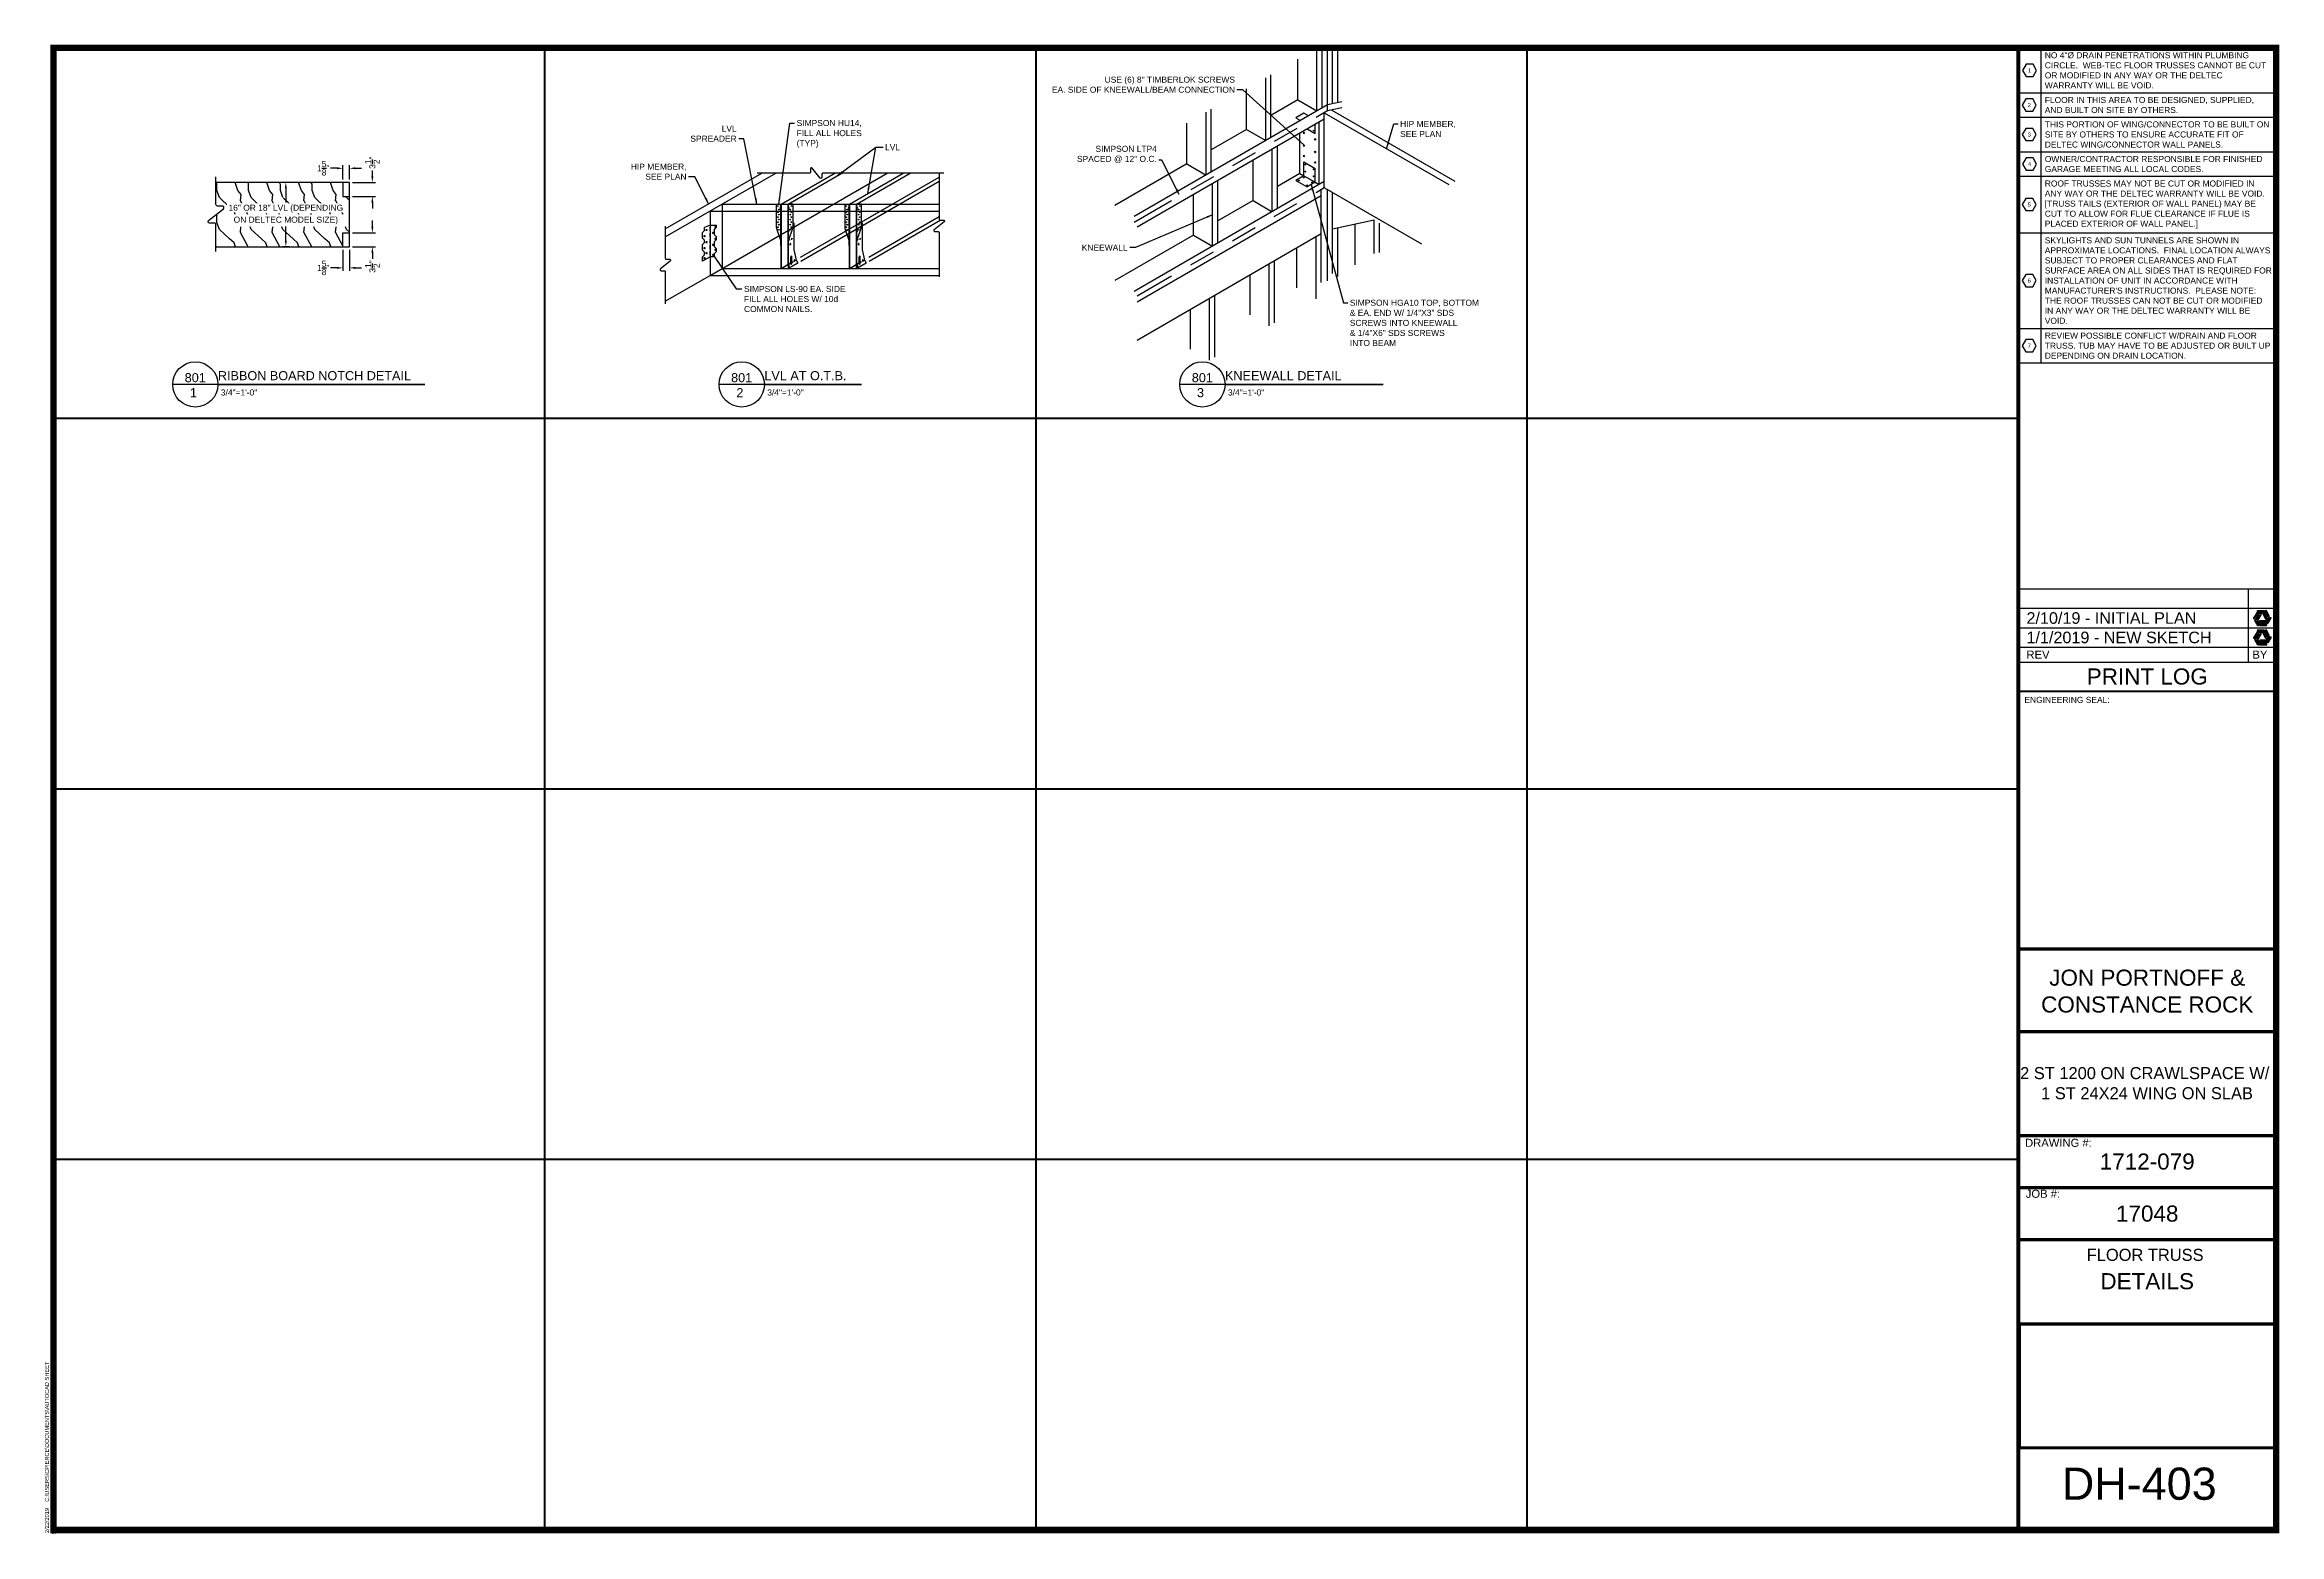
# Paper-space layout 'DH-801' of a CAD drawing. Header units: inches. Extents: x -0.2 to 34.5, y -0.1 to 23.
# The model-space entities are those that its viewports show. They can reach past a viewport. Long polylines and large blocks are cut down to what shows.
import ezdxf
from ezdxf.enums import TextEntityAlignment as Align

# ---------------------------------------------------------------- set-up
doc = ezdxf.new("R2010")
doc.units = ezdxf.units.IN
doc.header["$LTSCALE"] = 10
doc.header["$MEASUREMENT"] = 0
doc.header["$PDMODE"] = 34
doc.header["$PDSIZE"] = 18
doc.linetypes.add('HIDDEN', pattern=[0.375, 0.25, -0.125])
doc.linetypes.add('HIDDEN4', pattern=[0.09375, 0.0625, -0.03125])
doc.layers.get('0').update_dxf_attribs({"linetype": 'CONTINUOUS'})
doc.layers.get('DefPoints').update_dxf_attribs({"linetype": 'CONTINUOUS'})
for name, color, linetype in [('A-', 1, 'CONTINUOUS'), ('A-BLUE', 5, 'CONTINUOUS'), ('A-DIM', 4, 'CONTINUOUS'), ('A-TXT', 222, 'CONTINUOUS')]:
    doc.layers.add(name, color=color, linetype=linetype)
doc.layers.add('VIEWPORT', color=14, linetype='CONTINUOUS', plot=False)
doc.styles.add('style1', font='arial.ttf')
doc.dimstyles.new('3-4', dxfattribs={"dimtxt": 1.5, "dimasz": 1.5, "dimexe": 0.75, "dimexo": 0.75, "dimgap": 0.5, "dimtad": 0, "dimdec": 4, "dimrnd": 0.0625, "dimzin": 0, "dimdsep": 46, "dimlunit": 4, "dimtxsty": 'style1', "dimcen": 0.09, "dimazin": 0, "dimtfac": 1, "dimtdec": 4, "dimtofl": 0, "dimtmove": 0, "dimatfit": 0, "dimfxl": 1, "dimtolj": 1, "dimtzin": 0, "dimarcsym": 0})
doc.dimstyles.new('3-4 HORIZ', dxfattribs={"dimtxt": 1.5, "dimasz": 1.5, "dimexe": 0.75, "dimexo": 0.75, "dimgap": 0.5, "dimtad": 0, "dimtih": 1, "dimtoh": 1, "dimdec": 4, "dimrnd": 0.0625, "dimzin": 0, "dimdsep": 46, "dimlunit": 4, "dimtxsty": 'style1', "dimcen": 0.09, "dimazin": 0, "dimtfac": 1, "dimtdec": 4, "dimtofl": 0, "dimtmove": 0, "dimatfit": 0, "dimfxl": 0.75, "dimtolj": 1, "dimtzin": 0, "dimarcsym": 0})
picture_1 = doc.add_image_def('image1.jpg', size_in_pixel=(1114, 539))

psp = doc.layouts.new('DH-801')

# ---------------------------------------------------------------- texts
at = {"style": 'style1'}
for s, insert, char_height, width, attachment_point in [('ENGINEERING SEAL:', (30.581, 12.897), 0.09375, 1.29667, 1), ('{\\W0.975;2 ST 1200 ON CRAWLSPACE W/  1 ST 24X24 WING ON SLAB}', (32.486, 6.892), 0.1875, 4.00549, 5), ('{\\W0.975;FLOOR TRUSS}', (32.457, 4.224), 0.1875, 2.81828, 5)]:
    psp.add_mtext(s, dxfattribs=dict(at, insert=insert, char_height=char_height, width=width, attachment_point=attachment_point))
at = {"insert": (-0.189, -0.122), "char_height": 0.0625, "width": 4.70609, "attachment_point": 1, "rotation": 90, "style": 'style1'}
psp.add_mtext(' 2/22/2019    C:\\\\USERS\\\\CPIERCE\\\\DOCUMENTS\\\\AUTOCAD SHEET SETS\\\\PORTNOFF-ROCK_FINAL\\\\1712-079_DETAILS.DWG', dxfattribs=at)

msp = doc.modelspace()

# ---------------------------------------------------------------- texts
at = {"layer": 'A-TXT', "char_height": 1.5, "style": 'style1'}
for s, insert, width, attachment_point in [('\\A1;LVL SPREADER', (3625.68561, 1233.07788), 5.8866039, 9), ('SIMPSON HU14, \\PFILL ALL HOLES\\P(TYP)', (3640.59358, 1238.48193), 22.6674197, 1), ('LVL', (3662.57993, 1232.48988), 23.8485129, 1), ('HIP MEMBER,\\PSEE PLAN', (3613.21002, 1223.61893), 22.2304018, 9), ('SIMPSON LS-90 EA. SIDE\\PFILL ALL HOLES W/ 10d\\PCOMMON NAILS.', (3627.50372, 1197.23513), 29.2996885, 1)]:
    msp.add_mtext(s, dxfattribs=dict(at, insert=insert, width=width, attachment_point=attachment_point))
for s, insert, attachment_point in [('\\A1;USE (6) 8" TIMBERLOK SCREWS\\PEA. SIDE OF KNEEWALL/BEAM CONNECTION', (3816.91991, 1232.57069), 9), ('HIP MEMBER,\\PSEE PLAN', (3858.00151, 1225.58059), 1), ('\\A1;SIMPSON LTP4\\PSPACED @ 12" O.C.', (3797.49507, 1215.0843), 9), ('\\A1;KNEEWALL', (3790.24176, 1193.31696), 9), ('SIMPSON HGA10 TOP, BOTTOM \\P& EA. END W/ 1/4"X3" SDS \\PSCREWS INTO KNEEWALL\\P& 1/4"X6" SDS SCREWS \\PINTO BEAM', (3845.48695, 1181.11069), 1)]:
    msp.add_mtext(s, dxfattribs=dict(at, insert=insert, attachment_point=attachment_point))

# ---------------------------------------------------------------- blocks, each defined once
blk = doc.blocks.new('2018TitleBlock')
at = {"const_width": 0.1}
blk.add_lwpolyline([(-0.055, -0.05), (34.492, -0.05), (34.492, 22.982), (-0.055, 22.982)], close=True, dxfattribs=at)
at = {"const_width": 0.0501}
for points in [[(34.492, 8.979), (30.487, 8.979)], [(30.487, 7.695), (34.492, 7.695)], [(34.492, 6.078), (30.487, 6.078)], [(30.487, 5.27), (34.492, 5.27)], [(30.487, 4.461), (34.492, 4.461)], [(30.487, 3.15), (34.492, 3.15)], [(30.487, 1.227), (34.492, 1.227)]]:
    blk.add_lwpolyline(points, dxfattribs=at)
at = {"layer": 'VIEWPORT', "const_width": 0.025}
blk.add_lwpolyline([(30.737, 7.684), (34.242, 7.684)], dxfattribs=at)
at = {"style": 'style1'}
for s, insert, char_height, width, attachment_point in [('JON PORTNOFF & CONSTANCE ROCK', (32.489, 8.323), 0.25, 4.00549, 5), ('DRAWING #:', (30.59, 6.029), 0.125, 1.49018, 1), ('1712-079', (32.489, 5.674), 0.25, 4.00549, 5), ('\\pl0.125;JOB #:', (30.476, 5.237), 0.125, 3.96793, 1), ('17048', (32.489, 4.865), 0.25, 4.00549, 5), ('DETAILS', (32.489, 3.814), 0.25, 4.00549, 5)]:
    blk.add_mtext(s, dxfattribs=dict(at, insert=insert, char_height=char_height, width=width, attachment_point=attachment_point))
at = {"style": 'style1', "flags": 12}
blk.add_attdef('SHEETNO', (31.162, 0.419), '', height=0.5, dxfattribs=at)
at = {"layer": 'VIEWPORT', "color": 0, "style": 'style1', "flags": 8}
blk.add_attdef('FNAME', (-0.148, 5.972), '', height=0.15, rotation=90, dxfattribs=at)
blk = doc.blocks.new('*U914')
blk.add_line((0.469, 0), (-0.469, 0))
at = {"const_width": 0.0365}
blk.add_lwpolyline([(0.469, 0), (4.757, 0)], dxfattribs=at)
blk.add_circle((0, 0), 0.469)
at = {"style": 'style1', "flags": 4}
for tag, p in [('SHEET', (-0.002, 0.046)), ('VIEW', (-0.038, -0.265))]:
    blk.add_attdef(tag, text='', height=0.188, dxfattribs=at).set_placement(p, align=Align.CENTER)
blk.add_attdef('TITLE', text='', height=0.188, dxfattribs=at).set_placement((0.469, 0.032), align=Align.BOTTOM_LEFT)
blk.add_attdef('SCALE', text='', height=0.125, dxfattribs=at).set_placement((0.529, -0.105), align=Align.TOP_LEFT)
blk = doc.blocks.new('*U915')
blk.add_line((0.469, 0), (-0.469, 0))
at = {"const_width": 0.0365}
blk.add_lwpolyline([(0.469, 0), (2.484, 0)], dxfattribs=at)
blk.add_circle((0, 0), 0.469)
at = {"style": 'style1', "flags": 4}
for tag, p in [('SHEET', (-0.002, 0.046)), ('VIEW', (-0.038, -0.265))]:
    blk.add_attdef(tag, text='', height=0.188, dxfattribs=at).set_placement(p, align=Align.CENTER)
blk.add_attdef('TITLE', text='', height=0.188, dxfattribs=at).set_placement((0.469, 0.032), align=Align.BOTTOM_LEFT)
blk.add_attdef('SCALE', text='', height=0.125, dxfattribs=at).set_placement((0.529, -0.105), align=Align.TOP_LEFT)
blk = doc.blocks.new('*U815')
blk.add_line((0.469, 0), (-0.469, 0))
at = {"const_width": 0.0365}
blk.add_lwpolyline([(0.469, 0), (3.751, 0)], dxfattribs=at)
blk.add_circle((0, 0), 0.469)
at = {"style": 'style1', "flags": 4}
for tag, p in [('SHEET', (-0.002, 0.046)), ('VIEW', (-0.038, -0.265))]:
    blk.add_attdef(tag, text='', height=0.188, dxfattribs=at).set_placement(p, align=Align.CENTER)
blk.add_attdef('TITLE', text='', height=0.188, dxfattribs=at).set_placement((0.469, 0.032), align=Align.BOTTOM_LEFT)
blk.add_attdef('SCALE', text='', height=0.125, dxfattribs=at).set_placement((0.529, -0.105), align=Align.TOP_LEFT)
blk = doc.blocks.new('SheetKey_Hexagon_na')
at = {"color": 0, "linetype": 'ByBlock', "lineweight": -2}
blk.add_lwpolyline([(1.75, 0), (0.88, 1.52), (-0.88, 1.52), (-1.75, 0), (-0.88, -1.52), (0.88, -1.52)], close=True, dxfattribs=at)
at = {"color": 0, "linetype": 'ByBlock', "lineweight": -2, "style": 'style1'}
blk.add_attdef('KEY', text='', height=1, dxfattribs=at).set_placement((0, 0), align=Align.MIDDLE)
blk = doc.blocks.new('*T975')
at = {"color": 0, "linetype": 'ByBlock', "lineweight": -2, "transparency": 16777216}
for p, q in [((0, 0), (4, 0)), ((0, 0), (0, -4.896)), ((0.348, 0), (0.348, -4.896)), ((4, 0), (4, -4.896)), ((0, -0.698), (4, -0.698)), ((0, -1.077), (4, -1.077)), ((0, -1.615), (4, -1.615)), ((0, -1.995), (4, -1.995)), ((0, -2.873), (4, -2.873)), ((0, -4.359), (4, -4.359)), ((0, -4.896), (4, -4.896))]:
    blk.add_line(p, q, dxfattribs=at)
at = {"color": 0, "transparency": 16777216, "xscale": 0.0625, "yscale": 0.0625, "zscale": 0.0625}
for p, values in [((0.174, -0.349), {'KEY': '1'}), ((0.169, -0.888), {'KEY': '2'}), ((0.169, -1.346), {'KEY': '3'}), ((0.174, -1.805), {'KEY': '4'}), ((0.169, -2.434), {'KEY': '5'}), ((0.169, -3.616), {'KEY': '6'}), ((0.169, -4.628), {'KEY': '7'})]:
    blk.add_blockref('SheetKey_Hexagon_na', p, dxfattribs=at).add_auto_attribs(values)
at = {"color": 0, "transparency": 16777216, "char_height": 0.09375, "width": 3.52706, "attachment_point": 4, "style": 'style1'}
for s, insert in [('\\A1;{\\C256;NO 4"%%C DRAIN PENETRATIONS WITHIN PLUMBING CIRCLE.  WEB-TEC FLOOR TRUSSES CANNOT BE CUT OR MODIFIED IN ANY WAY OR THE DELTEC WARRANTY WILL BE VOID.}', (0.41, -0.349)), ('\\A1;{\\C256;FLOOR IN THIS AREA TO BE DESIGNED, SUPPLIED, AND BUILT ON SITE BY OTHERS.}', (0.41, -0.888)), ('\\A1;{\\C256;THIS PORTION OF WING/CONNECTOR TO BE BUILT ON SITE BY OTHERS TO ENSURE ACCURATE FIT OF DELTEC WING/CONNECTOR WALL PANELS.\\P}', (0.41, -1.346)), ('\\A1;{\\C256;OWNER/CONTRACTOR RESPONSIBLE FOR FINISHED GARAGE MEETING ALL LOCAL CODES.}', (0.41, -1.805)), ('\\A1;{\\C256;ROOF TRUSSES MAY NOT BE CUT OR MODIFIED IN ANY WAY OR THE DELTEC WARRANTY WILL BE VOID. [TRUSS TAILS (EXTERIOR OF WALL PANEL) MAY BE CUT TO ALLOW FOR FLUE CLEARANCE IF FLUE IS PLACED EXTERIOR OF WALL PANEL.]}', (0.41, -2.434)), ("\\A1;{\\C256;SKYLIGHTS AND SUN TUNNELS ARE SHOWN IN APPROXIMATE LOCATIONS.  FINAL LOCATION ALWAYS SUBJECT TO PROPER CLEARANCES AND FLAT SURFACE AREA ON ALL SIDES THAT IS REQUIRED FOR INSTALLATION OF UNIT IN ACCORDANCE WITH MANUFACTURER'S INSTRUCTIONS.  PLEASE NOTE:  THE ROOF TRUSSES CAN NOT BE CUT OR MODIFIED IN ANY WAY OR THE DELTEC WARRANTY WILL BE VOID. \\P}", (0.41, -3.616)), ('{\\C256;REVIEW POSSIBLE CONFLICT W/DRAIN AND FLOOR TRUSS. TUB MAY HAVE TO BE ADJUSTED OR BUILT UP DEPENDING ON DRAIN LOCATION.}', (0.41, -4.628))]:
    blk.add_mtext(s, dxfattribs=dict(at, insert=insert))
blk = doc.blocks.new('DELTEC_LOGO_2018')
for points in [[(0.04, 0.37), (0.21, 0.65), (0.46, 0.65), (0.62, 0.36, 0.722925), (0.66, 0.39), (0.49, 0.7), (0.18, 0.7), (0, 0.39, 0.98201)], [(0.67, 0.06), (0.35, 0.07), (0.22, 0.28), (0.39, 0.57, 0.722925), (0.35, 0.59), (0.17, 0.28), (0.32, 0.02), (0.67, 0.02, 0.98201)], [(0.62, 0.76), (0.78, 0.48), (0.65, 0.26), (0.32, 0.26, 0.722925), (0.33, 0.22), (0.68, 0.22), (0.83, 0.48), (0.66, 0.78, 0.98201)]]:
    blk.add_lwpolyline(points, format="xyb", close=True)
for points in [[(0.27, 0.56), (0.11, 0.28), (0.26, 0.03, -0.835371), (0.22, 0.01), (0.06, 0.28), (0.23, 0.58, -0.939451), (0.27, 0.56, 0.201759)], [(0.67, 0.47), (0.52, 0.75), (0.22, 0.75, -0.835371), (0.22, 0.79), (0.54, 0.79), (0.72, 0.49, -0.939451), (0.67, 0.47, 0.201759)], [(0.39, 0.17), (0.71, 0.17), (0.85, 0.42, -0.835371), (0.9, 0.39), (0.74, 0.12), (0.39, 0.12, -0.939451), (0.39, 0.17, 0.201759)]]:
    blk.add_lwpolyline(points, format="xyb")
blk = doc.blocks.new('*T976')
at = {"color": 0, "linetype": 'ByBlock', "lineweight": -2, "transparency": 16777216}
for p, q in [((0, 1.59), (4.005, 1.59)), ((0, 0), (0, 1.59)), ((3.574, 0.453), (3.574, 1.59)), ((4.005, 0), (4.005, 1.59)), ((0, 1.288), (4.005, 1.288)), ((0, 0.985), (4.005, 0.985)), ((0, 0.682), (4.005, 0.682)), ((0, 0.453), (4.005, 0.453)), ((0, 0), (4.005, 0))]:
    blk.add_line(p, q, dxfattribs=at)
at = {"color": 0, "transparency": 16777216, "xscale": 0.3011751587649757, "yscale": 0.3011751587649757, "zscale": 0.3011751587649757}
for p in [(3.655, 1.016, 0), (3.655, 0.714, 0)]:
    blk.add_blockref('DELTEC_LOGO_2018', p, dxfattribs=at)
at = {"color": 0, "transparency": 16777216, "style": 'style1'}
for s, insert, char_height, width, attachment_point in [('2/10/19 - INITIAL PLAN', (0.125, 1.136), 0.18, 3.32449, 4), ('1/1/2019 - NEW SKETCH', (0.125, 0.834), 0.18, 3.32449, 4), ('REV', (0.125, 0.568), 0.125, 3.32449, 4), ('PRINT LOG', (2.003, 0.227), 0.25, 3.88049, 5), ('BY', (3.637, 0.568), 0.125, 0.306, 4)]:
    blk.add_mtext(s, dxfattribs=dict(at, insert=insert, char_height=char_height, width=width, attachment_point=attachment_point))
blk = doc.blocks.new('*D911')
at = {"layer": 'A-DIM', "color": 0, "lineweight": -2, "transparency": 16777216}
for p, q in [((3541.37, 1232.05), (3539.82, 1232.05)), ((3542.87, 1229.28), (3542.87, 1232.8)), ((3544.5, 1229.28), (3544.5, 1232.8)), ((3546, 1232.05), (3547.5, 1232.05))]:
    blk.add_line(p, q, dxfattribs=at)
at = {"layer": 'A-DIM', "color": 0, "transparency": 16777216}
for points in [[(3541.37, 1232.3), (3541.37, 1231.8), (3542.87, 1232.05)], [(3546, 1232.3), (3546, 1231.8), (3544.5, 1232.05)]]:
    blk.add_solid(points, dxfattribs=at)
at = {"layer": 'DefPoints', "color": 0, "transparency": 16777216}
for p in [(3542.87, 1228.53), (3544.5, 1232.05), (3544.5, 1228.53)]:
    blk.add_point(p, dxfattribs=at)
at = {"layer": 'A-DIM', "color": 0, "transparency": 16777216, "insert": (3537.98, 1232.05), "char_height": 1.5, "attachment_point": 5, "style": 'style1'}
blk.add_mtext('\\A1;1{\\H1.000000x;\\S5/8;}"', dxfattribs=at)
blk = doc.blocks.new('*D912')
at = {"layer": 'A-DIM', "color": 0, "lineweight": -2, "transparency": 16777216}
for p, q in [((3545.25, 1228.53), (3550.95, 1228.53)), ((3550.2, 1230.03), (3550.2, 1231.53)), ((3545.25, 1225.03), (3550.95, 1225.03)), ((3550.2, 1223.53), (3550.2, 1222.03))]:
    blk.add_line(p, q, dxfattribs=at)
at = {"layer": 'A-DIM', "color": 0, "transparency": 16777216}
for points in [[(3549.95, 1230.03), (3550.45, 1230.03), (3550.2, 1228.53)], [(3549.95, 1223.53), (3550.45, 1223.53), (3550.2, 1225.03)]]:
    blk.add_solid(points, dxfattribs=at)
at = {"layer": 'DefPoints', "color": 0, "transparency": 16777216}
for p in [(3544.5, 1228.53), (3550.2, 1228.53), (3544.5, 1225.03)]:
    blk.add_point(p, dxfattribs=at)
at = {"layer": 'A-DIM', "color": 0, "transparency": 16777216, "insert": (3550.2, 1233.44), "char_height": 1.5, "attachment_point": 5, "rotation": 90, "style": 'style1'}
blk.add_mtext('\\A1;3{\\H1.000000x;\\S1/2;}"', dxfattribs=at)
blk = doc.blocks.new('*D908')
at = {"layer": 'A-DIM', "color": 0, "lineweight": -2, "transparency": 16777216}
for p, q in [((3542.87, 1211.78), (3542.87, 1206.53)), ((3544.5, 1211.78), (3544.5, 1206.53)), ((3541.37, 1207.28), (3539.82, 1207.28)), ((3546, 1207.28), (3547.5, 1207.28))]:
    blk.add_line(p, q, dxfattribs=at)
at = {"layer": 'A-DIM', "color": 0, "transparency": 16777216}
for points in [[(3541.37, 1207.53), (3541.37, 1207.03), (3542.87, 1207.28)], [(3546, 1207.53), (3546, 1207.03), (3544.5, 1207.28)]]:
    blk.add_solid(points, dxfattribs=at)
at = {"layer": 'DefPoints', "color": 0, "transparency": 16777216}
for p in [(3542.87, 1212.53), (3544.5, 1212.53), (3544.5, 1207.28)]:
    blk.add_point(p, dxfattribs=at)
at = {"layer": 'A-DIM', "color": 0, "transparency": 16777216, "insert": (3537.98, 1207.28), "char_height": 1.5, "attachment_point": 5, "style": 'style1'}
blk.add_mtext('\\A1;1{\\H1.000000x;\\S5/8;}"', dxfattribs=at)
blk = doc.blocks.new('*D909')
at = {"layer": 'A-TXT', "color": 0, "lineweight": -2, "transparency": 16777216}
for p, q in [((3529.57, 1228.53), (3527.93, 1228.53)), ((3528.68, 1227.03), (3528.68, 1223.5)), ((3528.68, 1214.03), (3528.68, 1217.56)), ((3529.57, 1212.53), (3527.93, 1212.53))]:
    blk.add_line(p, q, dxfattribs=at)
at = {"layer": 'A-TXT', "color": 0, "transparency": 16777216}
for points in [[(3528.43, 1227.03), (3528.93, 1227.03), (3528.68, 1228.53)], [(3528.43, 1214.03), (3528.93, 1214.03), (3528.68, 1212.53)]]:
    blk.add_solid(points, dxfattribs=at)
at = {"layer": 'DefPoints', "color": 0, "transparency": 16777216}
for p in [(3530.32, 1228.53), (3528.68, 1212.53), (3530.32, 1212.53)]:
    blk.add_point(p, dxfattribs=at)
at = {"layer": 'A-TXT', "color": 0, "transparency": 16777216, "insert": (3528.68, 1222.01), "char_height": 1.5, "attachment_point": 5, "style": 'style1', "bg_fill": 3, "box_fill_scale": 1.25, "bg_fill_color": 256, "bg_fill_true_color": 13158600, "bg_fill_transparency": 0}
blk.add_mtext('\\A1;16" OR 18" LVL (DEPENDING', dxfattribs=at)
at = {"layer": 'A-TXT', "color": 0, "transparency": 16777216, "insert": (3528.68, 1219.05), "char_height": 1.5, "attachment_point": 5, "style": 'style1', "bg_fill": 3, "box_fill_scale": 1.25, "bg_fill_color": 256, "bg_fill_true_color": 13158600, "bg_fill_transparency": 0}
blk.add_mtext('\\A1;ON DELTEC MODEL SIZE)', dxfattribs=at)
blk = doc.blocks.new('*U907')
blk.add_lwpolyline([(-24.5, 0), (-6.7, 0, 0.414214), (-5.7, 1), (-5.7, 4.2, -0.707458), (-3.9, 4.9), (3.9, -4.9, 0.707458), (5.7, -4.2), (5.7, -1, -0.414214), (6.7, 0), (25.1, 0)], format="xyb")
blk = doc.blocks.new('*D910')
at = {"layer": 'A-DIM', "color": 0, "lineweight": -2, "transparency": 16777216}
for p, q in [((3550.2, 1217.53), (3550.2, 1219.03)), ((3545.25, 1216.03), (3550.95, 1216.03)), ((3545.25, 1212.53), (3550.95, 1212.53)), ((3550.2, 1211.03), (3550.2, 1209.53))]:
    blk.add_line(p, q, dxfattribs=at)
at = {"layer": 'A-DIM', "color": 0, "transparency": 16777216}
for points in [[(3549.95, 1217.53), (3550.45, 1217.53), (3550.2, 1216.03)], [(3549.95, 1211.03), (3550.45, 1211.03), (3550.2, 1212.53)]]:
    blk.add_solid(points, dxfattribs=at)
at = {"layer": 'DefPoints', "color": 0, "transparency": 16777216}
for p in [(3544.5, 1216.03), (3544.5, 1212.53), (3550.2, 1212.53)]:
    blk.add_point(p, dxfattribs=at)
at = {"layer": 'A-DIM', "color": 0, "transparency": 16777216, "insert": (3550.2, 1207.62), "char_height": 1.5, "attachment_point": 5, "rotation": 90, "style": 'style1'}
blk.add_mtext('\\A1;3{\\H1.000000x;\\S1/2;}"', dxfattribs=at)
blk = doc.blocks.new('*U904')
blk.add_lwpolyline([(-52.5, 0), (-6.7, 0, 0.414214), (-5.7, 1), (-5.7, 4.2, -0.707458), (-3.9, 4.9), (3.9, -4.9, 0.707458), (5.7, -4.2), (5.7, -1, -0.414214), (6.7, 0), (50.7, 0)], format="xyb")
blk = doc.blocks.new('*U905')
blk.add_lwpolyline([(-38.7, 0), (-6.7, 0, 0.414214), (-5.7, 1), (-5.7, 4.2, -0.707458), (-3.9, 4.9), (3.9, -4.9, 0.707458), (5.7, -4.2), (5.7, -1, -0.414214), (6.7, 0), (38.7, 0)], format="xyb")
blk = doc.blocks.new('*U906')
blk.add_lwpolyline([(-127.1, 0), (-6.7, 0, 0.414214), (-5.7, 1), (-5.7, 4.2, -0.707458), (-3.9, 4.9), (3.9, -4.9, 0.707458), (5.7, -4.2), (5.7, -1, -0.414214), (6.7, 0), (58.9, 0)], format="xyb")

# ---------------------------------------------------------------- dimensions: what is measured, and where the dimension line sits
at = {"layer": 'A-DIM'}
for base, p1, p2, picture, middle in [((3544.49948, 1232.04991), (3542.87448, 1228.52938), (3544.49948, 1228.52938), '*D911', (3537.97984, 1232.04991)), ((3544.49948, 1207.27743), (3542.87448, 1212.52938), (3544.49948, 1212.52938), '*D908', (3537.97984, 1207.27743))]:
    dim = msp.add_linear_dim(base=base, p1=p1, p2=p2, angle=0, dimstyle='3-4', dxfattribs=at)
    dim.commit()
    dim.dimension.update_dxf_attribs({"geometry": picture, "text_midpoint": middle, "dimtype": 161})
dim = msp.add_aligned_dim(p1=(3544.49948, 1225.02938), p2=(3544.49948, 1228.52938), distance=-5.70409, dimstyle='3-4', dxfattribs=at)
dim.commit()
dim.dimension.update_dxf_attribs({"geometry": '*D912', "text_midpoint": (3550.20357, 1233.43781)})

# ---------------------------------------------------------------- hatches: boundary and pattern name
at = {"layer": 'A-'}
h = msp.add_hatch(dxfattribs=at)
h.set_pattern_fill('WOOD_2', color=5, scale=7.9, pattern_type=2)
h.set_pattern_definition([(108.4349, (6961.1017, 33.5399), (-7.8999874, 15.8000034), [2.997837, -21.984152]), (139.3987, (6960.1537, 36.3839), (-47.39999224, 39.50000333), [1.456689, -71.377717]), (136.8476, (6966.9477, 37.33187), (-118.499980546, 110.600022388), [3.465209, -169.795316]), (109.9831, (6964.4197, 39.7019), (-23.69999569, 63.2000052), [1.849343, -90.617787]), (90, (6963.788, 33.54), (-7.9, 7.9), [1.58, -6.32]), (118.4429, (6963.7877, 35.11987), (55.299951327, -102.70002975), [4.312563, -211.315473]), (84.2894, (6961.7337, 38.9119), (-7.90001039, -71.09999545), [1.587884, -77.806136]), (129.8056, (6961.8917, 40.4919), (31.60001922, -39.49998468), [1.23402, -60.466955])])
h.paths.add_polyline_path([(3513.53678, 1217.51153), (3543.82785, 1217.51153), (3543.82785, 1220.54724), (3513.53678, 1220.54724)], flags=16)
h.paths.add_polyline_path([(3520.35151, 1220.79724), (3537.01312, 1220.79724), (3537.01312, 1223.33295), (3520.35151, 1223.33295)], flags=16)
edge = h.paths.add_edge_path()
edge.add_line((3511.3009, 1228.52938), (3511.3009, 1223.04495))
edge.add_arc((3511.6759, 1223.04495), 0.375, 180, 270)
edge.add_line((3511.6759, 1222.66995), (3512.89255, 1222.66995))
edge.add_arc((3512.89255, 1222.29495), 0.375, -51.1111607, 90, ccw=False)
edge.add_line((3513.12798, 1222.00306), (3509.47382, 1219.05571))
edge.add_arc((3509.70925, 1218.76382), 0.375, 128.8888393, 270)
edge.add_line((3509.70925, 1218.38882), (3510.9259, 1218.38882))
edge.add_arc((3510.9259, 1218.01382), 0.375, 0, 90, ccw=False)
edge.add_line((3511.3009, 1218.01382), (3511.3009, 1212.52938))
edge.add_line((3511.3009, 1212.52938), (3542.87448, 1212.52938))
edge.add_line((3542.87448, 1212.52938), (3542.87448, 1216.02938))
edge.add_line((3542.87448, 1216.02938), (3544.49948, 1216.02938))
edge.add_line((3544.49948, 1216.02938), (3544.49948, 1225.02938))
edge.add_line((3544.49948, 1225.02938), (3542.87448, 1225.02938))
edge.add_line((3542.87448, 1225.02938), (3542.87448, 1228.52938))
edge.add_line((3542.87448, 1228.52938), (3511.3009, 1228.52938))

# ---------------------------------------------------------------- linework, layer by layer
for p, q in [((3839.90636, 1228.0482), (3839.90636, 1245.1732)), ((3841.2054, 1229.82379), (3841.2054, 1245.9232)), ((3842.50444, 1230.09937), (3842.50444, 1246.6732)), ((3832.54515, 1230.7982), (3832.54515, 1240.9232)), ((3837.30829, 1228.0482), (3837.30829, 1243.6732)), ((3838.60733, 1228.7982), (3838.60733, 1244.4232)), ((3824.56267, 1220.68951), (3824.56267, 1236.31451)), ((3825.8617, 1221.43951), (3825.8617, 1237.06451)), ((3839.90636, 1229.5482), (3791.8476, 1201.80146)), ((3811.03732, 1212.88065), (3811.03732, 1228.50565)), ((3819.79953, 1223.43951), (3819.79953, 1233.56451)), ((3832.54515, 1230.7982), (3825.8617, 1226.93951)), ((3832.54515, 1230.7982), (3837.30829, 1228.0482)), ((3843.4745, 1230.30517), (3839.90636, 1229.5482)), ((3843.4745, 1228.80517), (3839.90636, 1228.0482)), ((3841.01467, 1228.28332), (3871.61318, 1210.61726)), ((3607.93263, 1211.43376), (3631.93514, 1225.29162)), ((3607.93263, 1209.41304), (3635.43514, 1225.29162)), ((3636.71887, 1217.58903), (3650.06014, 1225.29162)), ((3638.46887, 1217.58903), (3651.81014, 1225.29162)), ((3653.71887, 1217.58903), (3667.06014, 1225.29162)), ((3655.46887, 1217.58903), (3668.81014, 1225.29162)), ((3792.58022, 1199.22444), (3839.14859, 1226.1107)), ((3804.97515, 1214.88065), (3804.97515, 1225.00565)), ((3809.73829, 1212.13065), (3809.73829, 1227.75565)), ((3819.79953, 1223.43951), (3811.03732, 1218.38065)), ((3819.79953, 1223.43951), (3824.56267, 1220.68951)), ((3832.3302, 1223.6741), (3826.70103, 1220.4241)), ((3838.39082, 1227.1732), (3837.09333, 1226.4241)), ((3837.84955, 1209.7357), (3837.84955, 1225.3607)), ((3839.90636, 1228.0482), (3838.39082, 1227.1732)), ((3839.14859, 1210.4857), (3839.14859, 1227.6107)), ((3839.14859, 1227.6107), (3870.09764, 1209.74226)), ((3839.14859, 1208.9857), (3839.14859, 1227.6107)), ((3622.09387, 1217.58903), (3676.04828, 1217.58903)), ((3635.53887, 1217.58903), (3635.53887, 1211.81552)), ((3635.53887, 1217.58903), (3636.71887, 1217.58903)), ((3636.66387, 1207.30028), (3636.66387, 1217.58903)), ((3636.71887, 1207.30028), (3636.71887, 1217.58903)), ((3638.46887, 1207.30028), (3638.46887, 1217.58903)), ((3639.64887, 1217.58903), (3638.46887, 1217.58903)), ((3638.52387, 1207.30028), (3638.52387, 1217.58903)), ((3639.64887, 1217.58903), (3639.64887, 1211.81552)), ((3652.53887, 1217.58903), (3652.53887, 1211.81552)), ((3652.53887, 1217.58903), (3653.71887, 1217.58903)), ((3653.66387, 1207.30028), (3653.66387, 1217.58903)), ((3653.71887, 1207.30028), (3653.71887, 1217.58903)), ((3655.46887, 1201.58903), (3655.46887, 1217.58903)), ((3655.46887, 1207.30028), (3655.46887, 1217.58903)), ((3656.64887, 1217.58903), (3655.46887, 1217.58903)), ((3655.52387, 1207.30028), (3655.52387, 1217.58903)), ((3656.64887, 1217.58903), (3656.64887, 1211.81552)), ((3821.93789, 1217.6741), (3816.30873, 1214.4241)), ((3826.19283, 1203.00569), (3826.19283, 1218.63069)), ((3827.49186, 1203.75569), (3827.49186, 1219.38069)), ((3833.08641, 1212.4857), (3833.08641, 1222.6107)), ((3619.06278, 1212.31664), (3617.71259, 1211.73347)), ((3617.71259, 1211.00174), (3617.71259, 1211.73347)), ((3618.96898, 1211.77334), (3618.96898, 1210.96134)), ((3619.06278, 1215.83903), (3619.06278, 1199.83903)), ((3619.06278, 1215.83903), (3676.05732, 1215.83903)), ((3619.06278, 1212.31664), (3620.70009, 1212.31664)), ((3619.06278, 1212.30464), (3619.06278, 1211.93233)), ((3619.15658, 1210.96094), (3619.15658, 1211.7785)), ((3620.20009, 1211.30464), (3620.70009, 1211.80464)), ((3620.40329, 1212.00774), (3620.28778, 1212.00774)), ((3620.40329, 1211.85154), (3620.28778, 1211.85154)), ((3620.70009, 1211.80464), (3620.70009, 1212.31664)), ((3638.46887, 1202.7456), (3638.46887, 1212.10037)), ((3638.52387, 1202.68162), (3638.52387, 1212.10037)), ((3639.89887, 1212.92598), (3639.89887, 1206.32686)), ((3655.46887, 1202.7456), (3655.46887, 1212.10037)), ((3655.52387, 1202.68162), (3655.52387, 1212.10037)), ((3656.89887, 1212.92598), (3656.89887, 1206.32686)), ((3804.97515, 1214.88065), (3787.08446, 1204.55146)), ((3804.97515, 1214.88065), (3809.73829, 1212.13065)), ((3811.54559, 1211.6741), (3805.91642, 1208.4241)), ((3821.42969, 1205.75569), (3821.42969, 1215.88069)), ((3833.08641, 1212.4857), (3827.49186, 1209.25569)), ((3833.08641, 1212.4857), (3834.08641, 1211.90835)), ((3617.21259, 1210.50174), (3617.71259, 1211.00174)), ((3617.21259, 1209.12674), (3617.21259, 1210.50174)), ((3617.71259, 1208.62674), (3617.21259, 1209.12674)), ((3617.21259, 1207.50174), (3617.71259, 1208.00174)), ((3617.21259, 1206.12674), (3617.21259, 1207.50174)), ((3617.71259, 1205.62674), (3617.21259, 1206.12674)), ((3617.79079, 1209.70484), (3617.5874, 1209.70484)), ((3617.79079, 1209.54864), (3617.5874, 1209.54864)), ((3617.79079, 1206.70484), (3617.5874, 1206.70484)), ((3617.79079, 1206.54864), (3617.5874, 1206.54864)), ((3617.71259, 1208.00174), (3617.71259, 1208.62674)), ((3618.29079, 1211.20484), (3618.0874, 1211.20484)), ((3618.29079, 1211.04864), (3618.0874, 1211.04864)), ((3618.29079, 1208.20484), (3618.0874, 1208.20484)), ((3618.29079, 1208.04864), (3618.0874, 1208.04864)), ((3618.96898, 1210.27334), (3618.96898, 1209.46134)), ((3618.96898, 1208.77334), (3618.96898, 1207.96134)), ((3618.96898, 1207.27334), (3618.96898, 1206.46134)), ((3619.06278, 1210.80464), (3619.06278, 1210.41492)), ((3619.06278, 1209.2846), (3619.06278, 1208.91299)), ((3619.06278, 1207.81364), (3619.06278, 1207.42655)), ((3619.06278, 1206.31172), (3619.06278, 1205.92462)), ((3619.15658, 1209.46094), (3619.15658, 1210.2785)), ((3619.15658, 1207.96094), (3619.15658, 1208.7785)), ((3619.15658, 1206.46094), (3619.15658, 1207.2785)), ((3619.90329, 1210.50774), (3619.75764, 1210.50774)), ((3619.90329, 1210.35154), (3619.75764, 1210.35154)), ((3619.90329, 1207.50774), (3619.75764, 1207.50774)), ((3619.90329, 1207.35154), (3619.75764, 1207.35154)), ((3620.20009, 1209.92964), (3620.20009, 1211.30464)), ((3620.70009, 1209.42964), (3620.20009, 1209.92964)), ((3620.20009, 1208.30464), (3620.70009, 1208.80464)), ((3620.20009, 1206.92964), (3620.20009, 1208.30464)), ((3620.70009, 1206.42964), (3620.20009, 1206.92964)), ((3620.40329, 1209.00774), (3620.28778, 1209.00774)), ((3620.40329, 1208.85154), (3620.28778, 1208.85154)), ((3620.40329, 1206.25774), (3620.28778, 1206.25774)), ((3620.40329, 1206.10154), (3620.28778, 1206.10154)), ((3620.70009, 1208.80464), (3620.70009, 1209.42964)), ((3620.70009, 1205.80464), (3620.70009, 1206.42964)), ((3635.59727, 1211.47881), (3636.60887, 1208.64989)), ((3636.60887, 1208.64989), (3636.66387, 1208.48703)), ((3636.68013, 1208.48703), (3636.70763, 1208.48703)), ((3636.71887, 1201.58903), (3636.71887, 1210.08263)), ((3639.59048, 1211.47881), (3638.57887, 1208.64989)), ((3638.78512, 1208.64725), (3638.75762, 1208.64725)), ((3638.85637, 1208.8101), (3638.80137, 1208.64725)), ((3638.99677, 1207.74067), (3638.91588, 1207.60057)), ((3639.12804, 1207.44412), (3638.91971, 1207.44412)), ((3638.94299, 1207.55362), (3639.10476, 1207.55362)), ((3639.02387, 1207.33995), (3639.02387, 1207.54828)), ((3639.05098, 1207.74067), (3639.13187, 1207.60057)), ((3639.37177, 1209.11567), (3639.29088, 1208.97557)), ((3639.50304, 1208.81912), (3639.29471, 1208.81912)), ((3639.31799, 1208.92862), (3639.47976, 1208.92862)), ((3639.39887, 1208.71495), (3639.39887, 1208.92328)), ((3639.42598, 1209.11567), (3639.50687, 1208.97557)), ((3639.95727, 1205.99014), (3640.50338, 1203.58924)), ((3652.59727, 1211.47881), (3653.60887, 1208.64989)), ((3653.60887, 1208.64989), (3653.66387, 1208.48703)), ((3653.68013, 1208.48703), (3653.70763, 1208.48703)), ((3653.71887, 1201.58903), (3653.71887, 1210.08263)), ((3653.71887, 1201.58903), (3653.71887, 1210.08263)), ((3656.59048, 1211.47881), (3655.57887, 1208.64989)), ((3655.78512, 1208.64725), (3655.75762, 1208.64725)), ((3655.85637, 1208.8101), (3655.80137, 1208.64725)), ((3655.99677, 1207.74067), (3655.91588, 1207.60057)), ((3656.12804, 1207.44412), (3655.91971, 1207.44412)), ((3655.94299, 1207.55362), (3656.10476, 1207.55362)), ((3656.02387, 1207.33995), (3656.02387, 1207.54828)), ((3656.05098, 1207.74067), (3656.13187, 1207.60057)), ((3656.37177, 1209.11567), (3656.29088, 1208.97557)), ((3656.50304, 1208.81912), (3656.29471, 1208.81912)), ((3656.31799, 1208.92862), (3656.47976, 1208.92862)), ((3656.39887, 1208.71495), (3656.39887, 1208.92328)), ((3656.42598, 1209.11567), (3656.50687, 1208.97557)), ((3656.95727, 1205.99014), (3657.50338, 1203.58924)), ((3839.14859, 1210.4857), (3791.8476, 1183.17646)), ((3792.58022, 1180.59944), (3838.39082, 1207.0482)), ((3806.60531, 1197.19683), (3806.60531, 1207.32183)), ((3811.36845, 1194.44683), (3811.36845, 1210.07183)), ((3812.66748, 1195.19683), (3812.66748, 1210.82183)), ((3836.84955, 1210.31305), (3837.84955, 1209.7357)), ((3837.09333, 1207.7991), (3839.14859, 1208.9857)), ((3838.39082, 1185.3778), (3838.39082, 1208.5482)), ((3839.14665, 1208.93363), (3839.14665, 1208.98439)), ((3839.19462, 1208.95913), (3863.3195, 1195.03062)), ((3839.90636, 1185.84546), (3839.90636, 1208.5482)), ((3841.2054, 1187.62105), (3841.2054, 1207.7982)), ((3617.21259, 1204.50174), (3617.71259, 1205.00174)), ((3617.21259, 1203.36143), (3617.21259, 1204.50174)), ((3619.06278, 1204.42964), (3617.21259, 1203.36143)), ((3617.79079, 1204.20484), (3617.5874, 1204.20484)), ((3617.79079, 1204.04864), (3617.5874, 1204.04864)), ((3617.71259, 1205.00174), (3617.71259, 1205.62674)), ((3618.29079, 1205.45484), (3618.0874, 1205.45484)), ((3618.29079, 1205.29864), (3618.0874, 1205.29864)), ((3618.96898, 1205.77334), (3618.96898, 1204.96134)), ((3619.06278, 1204.82528), (3619.06278, 1204.42964)), ((3620.20009, 1204.42964), (3619.06278, 1204.42964)), ((3619.15658, 1204.96094), (3619.15658, 1205.7785)), ((3619.90329, 1205.00774), (3619.75764, 1205.00774)), ((3619.90329, 1204.85154), (3619.75764, 1204.85154)), ((3620.20009, 1205.30464), (3620.70009, 1205.80464)), ((3620.20009, 1204.42964), (3620.20009, 1205.30464)), ((3638.59055, 1202.53132), (3638.46887, 1202.7456)), ((3638.74637, 1201.74925), (3640.91144, 1202.99925)), ((3638.74637, 1201.74925), (3638.77387, 1201.85037)), ((3638.74637, 1201.74925), (3638.77387, 1201.70162)), ((3638.77387, 1201.70162), (3640.93894, 1202.95162)), ((3638.77387, 1201.85037), (3638.77387, 1202.20541)), ((3639.12512, 1202.76935), (3639.12512, 1204.47185)), ((3639.18012, 1202.76935), (3639.18012, 1204.47185)), ((3639.36762, 1202.76935), (3639.36762, 1204.47185)), ((3639.42262, 1202.76935), (3639.42262, 1204.47185)), ((3639.9384, 1203.64659), (3639.93162, 1203.38746)), ((3639.93162, 1203.38746), (3640.11613, 1203.38746)), ((3640.11511, 1203.42635), (3639.93264, 1203.42635)), ((3640.10934, 1203.64659), (3640.11613, 1203.38746)), ((3640.86456, 1203.08044), (3640.7223, 1203.32684)), ((3640.81462, 1202.97943), (3640.83025, 1202.95237)), ((3640.91144, 1202.99925), (3640.83025, 1202.95237)), ((3640.86456, 1203.08044), (3640.8375, 1203.06481)), ((3640.91144, 1202.99925), (3640.93894, 1202.95162)), ((3655.59055, 1202.53132), (3655.46887, 1202.7456)), ((3655.74637, 1201.74925), (3657.91144, 1202.99925)), ((3655.74637, 1201.74925), (3655.77387, 1201.85037)), ((3655.74637, 1201.74925), (3655.77387, 1201.70162)), ((3655.77387, 1201.70162), (3657.93894, 1202.95162)), ((3655.77387, 1201.85037), (3655.77387, 1202.20541)), ((3656.12512, 1202.76935), (3656.12512, 1204.47185)), ((3656.18012, 1202.76935), (3656.18012, 1204.47185)), ((3656.36762, 1202.76935), (3656.36762, 1204.47185)), ((3656.42262, 1202.76935), (3656.42262, 1204.47185)), ((3656.9384, 1203.64659), (3656.93162, 1203.38746)), ((3656.93162, 1203.38746), (3657.11613, 1203.38746)), ((3657.11511, 1203.42635), (3656.93264, 1203.42635)), ((3657.10934, 1203.64659), (3657.11613, 1203.38746)), ((3657.86456, 1203.08044), (3657.7223, 1203.32684)), ((3657.81462, 1202.97943), (3657.83025, 1202.95237)), ((3657.91144, 1202.99925), (3657.83025, 1202.95237)), ((3657.86456, 1203.08044), (3657.8375, 1203.06481)), ((3657.91144, 1202.99925), (3657.93894, 1202.95162)), ((3801.15328, 1205.6741), (3791.8476, 1200.30146)), ((3821.42969, 1205.75569), (3812.66748, 1200.69683)), ((3821.42969, 1205.75569), (3826.19283, 1203.00569)), ((3826.70103, 1201.7991), (3832.3302, 1205.0491)), ((3851.56309, 1200.89613), (3841.2054, 1198.69879)), ((3851.56309, 1192.57548), (3851.56309, 1200.94319)), ((3607.93263, 1193.41304), (3619.06278, 1199.83903)), ((3619.06278, 1199.83903), (3676.04828, 1199.83903)), ((3806.60531, 1197.19683), (3787.08446, 1185.92646)), ((3792.58022, 1171.09944), (3838.39082, 1197.5482)), ((3806.60531, 1197.19683), (3811.36845, 1194.44683)), ((3816.30873, 1195.7991), (3821.93789, 1199.0491)), ((3837.09178, 1181.338), (3837.09178, 1196.7982)), ((3842.50444, 1186.87105), (3842.50444, 1198.97437)), ((3846.79995, 1189.82548), (3846.79995, 1199.88565)), ((3852.86213, 1192.85106), (3852.86213, 1200.19319)), ((3805.91642, 1189.7991), (3811.54559, 1193.0491)), ((3825.43505, 1174.60798), (3825.43505, 1190.06819)), ((3826.73409, 1175.35798), (3826.73409, 1190.81819)), ((3832.32864, 1184.088), (3832.32864, 1194.0482)), ((3792.58022, 1182.09944), (3801.15328, 1187.0491)), ((3820.67191, 1177.35798), (3820.67191, 1187.31819)), ((3805.84753, 1168.79913), (3805.84753, 1178.75933)), ((3810.61067, 1166.04913), (3810.61067, 1181.50933)), ((3811.90971, 1166.79913), (3811.90971, 1182.25933))]:
    msp.add_line(p, q, dxfattribs=at)
at = {"layer": 'A-', "color": 5, "linetype": 'HIDDEN'}
for p, q in [((3619.06278, 1199.83903), (3663.14796, 1225.29162)), ((3641.55485, 1204.38108), (3676.04828, 1224.29588)), ((3641.65668, 1203.42951), (3676.04828, 1223.28551)), ((3622.09387, 1217.58903), (3622.09387, 1201.58903)), ((3636.71887, 1217.58903), (3636.71887, 1201.58903)), ((3636.71887, 1217.58903), (3636.71887, 1201.58903)), ((3638.46887, 1217.58903), (3638.46887, 1201.58903)), ((3638.46887, 1217.58903), (3638.46887, 1201.58903)), ((3641.55485, 1204.38108), (3664.43169, 1217.58903)), ((3641.65668, 1203.42951), (3666.18169, 1217.58903)), ((3653.71887, 1217.58903), (3653.71887, 1201.58903)), ((3653.71887, 1217.58903), (3653.71887, 1201.58903)), ((3653.71887, 1217.58903), (3653.71887, 1201.58903)), ((3653.71887, 1217.58903), (3653.71887, 1201.58903)), ((3653.71887, 1217.58903), (3653.71887, 1201.58903)), ((3653.71887, 1217.58903), (3653.71887, 1201.58903)), ((3655.46887, 1217.58903), (3655.46887, 1201.58903)), ((3655.46887, 1217.58903), (3655.46887, 1201.58903)), ((3655.46887, 1217.58903), (3655.46887, 1201.58903)), ((3655.46887, 1217.58903), (3655.46887, 1201.58903)), ((3655.46887, 1217.58903), (3655.46887, 1201.58903)), ((3655.46887, 1217.58903), (3655.46887, 1201.58903)), ((3658.55485, 1204.38108), (3676.04828, 1214.48092)), ((3658.55485, 1204.38108), (3676.04828, 1214.48092)), ((3658.65668, 1203.42951), (3676.26427, 1213.59526)), ((3658.65668, 1203.42951), (3676.26427, 1213.59526)), ((3622.09387, 1201.58903), (3676.04828, 1201.58903)), ((3636.71887, 1201.58903), (3639.71887, 1203.32108)), ((3636.71887, 1201.58903), (3639.09387, 1202.96024)), ((3653.71887, 1201.58903), (3656.71887, 1203.32108)), ((3653.71887, 1201.58903), (3656.71887, 1203.32108)), ((3653.71887, 1201.58903), (3656.09387, 1202.96024)), ((3653.71887, 1201.58903), (3656.09387, 1202.96024)), ((3655.46887, 1201.58903), (3656.09387, 1201.94988))]:
    msp.add_line(p, q, dxfattribs=at)
at = {"layer": 'A-', "color": 3}
for p, q in [((3834.08641, 1211.90835), (3832.08641, 1210.75365)), ((3834.08641, 1215.37245), (3836.84955, 1213.77715)), ((3832.08641, 1210.75365), (3834.84955, 1209.15835)), ((3836.84955, 1210.31305), (3834.84955, 1209.15835))]:
    msp.add_line(p, q, dxfattribs=at)
at = {"layer": 'A-'}
for points in [[(3511.3009, 1212.52938), (3544.49948, 1212.52938), (3544.49948, 1228.52938), (3511.3009, 1228.52938)], [(3636.09387, 1217.58903), (3639.09387, 1217.58903)], [(3636.71887, 1217.58903), (3638.46887, 1217.58903)], [(3653.09387, 1217.58903), (3656.09387, 1217.58903)], [(3653.71887, 1217.58903), (3655.46887, 1217.58903)], [(3653.71887, 1217.58903), (3655.46887, 1217.58903)], [(3639.64887, 1212.78164), (3639.89887, 1212.92598)], [(3656.64887, 1212.78164), (3656.89887, 1212.92598)], [(3636.71887, 1201.58903), (3639.31695, 1203.08903)], [(3638.77387, 1201.70162), (3640.93894, 1202.95162)], [(3653.71887, 1201.58903), (3656.31695, 1203.08903)], [(3653.71887, 1201.58903), (3656.31695, 1203.08903)], [(3655.77387, 1201.70162), (3657.93894, 1202.95162)]]:
    msp.add_lwpolyline(points, dxfattribs=at)
at = {"layer": 'A-', "color": 3}
for points in [[(3834.84955, 1223.62865), (3836.84955, 1222.47395)], [(3836.84955, 1222.47395), (3836.84955, 1224.78335)], [(3834.08641, 1211.90835), (3834.08641, 1215.37245)], [(3834.08641, 1211.90835), (3836.84955, 1210.31305)], [(3836.84955, 1210.31305), (3836.84955, 1213.77715)]]:
    msp.add_lwpolyline(points, dxfattribs=at)
at = {"layer": 'A-', "linetype": 'HIDDEN'}
for points in [[(3638.46887, 1216.96403), (3638.46887, 1201.58903)], [(3655.46887, 1216.96403), (3655.46887, 1201.58903)]]:
    msp.add_lwpolyline(points, dxfattribs=at)
at = {"layer": 'A-'}
for centre in [(3635.91387, 1217.08903), (3639.27387, 1217.08903), (3652.91387, 1217.08903), (3656.27387, 1217.08903), (3635.91387, 1215.58903), (3635.91387, 1214.33903), (3635.91387, 1213.08903), (3635.91387, 1211.83903), (3636.16387, 1216.21403), (3636.16387, 1214.96403), (3636.16387, 1213.71403), (3636.16387, 1212.46403), (3639.02387, 1216.21403), (3639.02387, 1214.96403), (3639.02387, 1213.71403), (3639.02387, 1212.46403), (3639.27387, 1215.58903), (3639.27387, 1214.33903), (3639.27387, 1213.08903), (3639.27387, 1211.83903), (3652.91387, 1215.58903), (3652.91387, 1214.33903), (3652.91387, 1213.08903), (3652.91387, 1211.83903), (3653.16387, 1216.21403), (3653.16387, 1214.96403), (3653.16387, 1213.71403), (3653.16387, 1212.46403), (3656.02387, 1216.21403), (3656.02387, 1214.96403), (3656.02387, 1213.71403), (3656.02387, 1212.46403), (3656.27387, 1215.58903), (3656.27387, 1214.33903), (3656.27387, 1213.08903), (3656.27387, 1211.83903), (3636.16387, 1211.21403), (3639.02387, 1211.21403), (3653.16387, 1211.21403), (3656.02387, 1211.21403)]:
    msp.add_circle(centre, 0.0855, dxfattribs=at)
for centre, radius, start, end in [((3619.06278, 1211.77334), 0.0938, 2.4518335, 179.4471538), ((3620.28797, 1211.92964), 0.0781, 89.384674, 271.8559738), ((3620.40329, 1211.92964), 0.0781, 267.7649, 93.0850881), ((3636.53887, 1211.81552), 1, 180, 199.6767889), ((3636.66387, 1216.53023), 0.25, 90, 270), ((3638.52387, 1216.53023), 0.25, 270, 90), ((3638.64887, 1211.81552), 1, 340.3232111, 0), ((3653.53887, 1211.81552), 1, 180, 199.6767889), ((3653.66387, 1216.53023), 0.25, 90, 270), ((3655.52387, 1216.53023), 0.25, 270, 90), ((3655.64887, 1211.81552), 1, 340.3232111, 0), ((3617.58759, 1209.62674), 0.0781, 89.384674, 271.8559738), ((3617.58759, 1206.62674), 0.0781, 89.384674, 271.8559738), ((3617.79079, 1209.62674), 0.0781, 267.7649, 93.0850881), ((3617.79079, 1206.62674), 0.0781, 267.7649, 93.0850881), ((3618.08759, 1211.12674), 0.0781, 89.384674, 271.8559738), ((3618.08759, 1208.12674), 0.0781, 89.384674, 271.8559738), ((3618.29079, 1211.12674), 0.0781, 267.7649, 93.0850881), ((3618.29079, 1208.12674), 0.0781, 267.7649, 93.0850881), ((3619.06278, 1210.96094), 0.0938, 179.1502311, 2.5254423), ((3619.06278, 1209.46094), 0.0938, 179.1502311, 2.5254423), ((3619.06278, 1207.96094), 0.0938, 179.1502311, 2.5254423), ((3619.06278, 1206.46094), 0.0938, 179.1502311, 2.5254423), ((3619.06278, 1210.27334), 0.0938, 2.4518335, 179.4471538), ((3619.06278, 1208.77334), 0.0938, 2.4518335, 179.4471538), ((3619.06278, 1207.27334), 0.0938, 2.4518335, 179.4471538), ((3619.75784, 1210.42964), 0.0781, 89.384674, 271.8559738), ((3619.75784, 1207.42964), 0.0781, 89.384674, 271.8559738), ((3619.90329, 1210.42964), 0.0781, 267.7649, 93.0850881), ((3619.90329, 1207.42964), 0.0781, 267.7649, 93.0850881), ((3620.28797, 1208.92964), 0.0781, 89.384674, 271.8559738), ((3620.28797, 1206.17964), 0.0781, 89.384674, 271.8559738), ((3620.40329, 1208.92964), 0.0781, 267.7649, 93.0850881), ((3620.40329, 1206.17964), 0.0781, 267.7649, 93.0850881), ((3638.52387, 1211.04157), 0.25, 270, 90), ((3638.94299, 1207.58492), 0.0313, 150, 270), ((3639.02387, 1207.72502), 0.0313, 30, 150), ((3639.10476, 1207.58492), 0.0313, 270, 30), ((3639.31799, 1208.95992), 0.0313, 150, 270), ((3639.39887, 1209.10002), 0.0313, 30, 150), ((3639.47976, 1208.95992), 0.0313, 270, 30), ((3640.89887, 1206.32686), 1, 180, 199.6767889), ((3655.52387, 1211.04157), 0.25, 270, 90), ((3655.94299, 1207.58492), 0.0313, 150, 270), ((3656.02387, 1207.72502), 0.0313, 30, 150), ((3656.10476, 1207.58492), 0.0313, 270, 30), ((3656.31799, 1208.95992), 0.0313, 150, 270), ((3656.39887, 1209.10002), 0.0313, 30, 150), ((3656.47976, 1208.95992), 0.0313, 270, 30), ((3657.89887, 1206.32686), 1, 180, 199.6767889), ((3617.58759, 1204.12674), 0.0781, 89.384674, 271.8559738), ((3617.79079, 1204.12674), 0.0781, 267.7649, 93.0850881), ((3618.08759, 1205.37674), 0.0781, 89.384674, 271.8559738), ((3618.29079, 1205.37674), 0.0781, 267.7649, 93.0850881), ((3619.06278, 1204.96094), 0.0938, 179.1502311, 2.5254423), ((3619.06278, 1205.77334), 0.0938, 2.4518335, 179.4471538), ((3619.75784, 1204.92964), 0.0781, 89.384674, 271.8559738), ((3619.90329, 1204.92964), 0.0781, 267.7649, 93.0850881), ((3638.2316, 1202.11491), 0.54978, 9.4747747, 49.2382771), ((3639.27387, 1204.47185), 0.14875, 0, 180), ((3639.27387, 1202.76935), 0.14875, 179.9998242, 0.0001758), ((3639.27387, 1204.47185), 0.09375, 0, 180), ((3639.27387, 1202.76935), 0.09375, 179.9998242, 0.0001758), ((3640.02387, 1203.51813), 0.1097, 37.4529727, 142.5470273), ((3640.02387, 1203.57941), 0.08732, 4.4416363, 175.5583637), ((3640.02387, 1203.64435), 0.0855, 1.5, 178.5), ((3639.85628, 1202.82684), 1, 30, 49.6767889), ((3640.86875, 1203.01068), 0.0625, 120, 210), ((3655.2316, 1202.11491), 0.54978, 9.4747747, 49.2382771), ((3656.27387, 1204.47185), 0.14875, 0, 180), ((3656.27387, 1202.76935), 0.14875, 179.9998242, 0.0001758), ((3656.27387, 1204.47185), 0.09375, 0, 180), ((3656.27387, 1202.76935), 0.09375, 179.9998242, 0.0001758), ((3657.02387, 1203.51813), 0.1097, 37.4529727, 142.5470273), ((3657.02387, 1203.57941), 0.08732, 4.4416363, 175.5583637), ((3657.02387, 1203.64435), 0.0855, 1.5, 178.5), ((3656.85628, 1202.82684), 1, 30, 49.6767889), ((3657.86875, 1203.01068), 0.0625, 120, 210)]:
    msp.add_arc(centre, radius, start, end, dxfattribs=at)
at = {"layer": 'A-', "color": 3}
for centre, major_axis in [((3834.08641, 1222.59505), (0, -0.18729)), ((3836.49793, 1223.16702), (0, -0.13043)), ((3834.08641, 1219.44582), (0, -0.18729)), ((3836.84955, 1220.99975), (0, -0.18729)), ((3836.84955, 1217.85052), (0, -0.18729)), ((3834.05367, 1211.47012), (0.11296, 0.06521)), ((3834.08641, 1216.84715), (0, -0.18729)), ((3834.44956, 1214.71691), (0, -0.13043)), ((3834.44956, 1212.9875), (0, -0.13043)), ((3836.49793, 1213.53429), (0, -0.13043)), ((3836.49793, 1211.80487), (0, -0.13043)), ((3836.84955, 1215.25185), (0, -0.18729)), ((3832.78936, 1210.74017), (0.11296, 0.06521))]:
    msp.add_ellipse(centre, major_axis=major_axis, ratio=0.571841754, dxfattribs=at)
at = {"layer": 'A-', "color": 3, "extrusion": (0, 0, -1)}
for centre in [(3834.83773, 1209.55754), (3836.10204, 1210.28749)]:
    msp.add_ellipse(centre, major_axis=(0.11296, 0.06521), ratio=0.571841754, dxfattribs=at)
at = {"layer": 'A-BLUE', "linetype": 'HIDDEN4'}
for p, q in [((3542.87448, 1228.52938), (3542.87448, 1225.02938)), ((3542.87448, 1225.02938), (3544.49948, 1225.02938)), ((3834.08641, 1227.53335), (3832.08641, 1226.37865)), ((3832.08641, 1226.37865), (3833.25148, 1225.706)), ((3542.87448, 1212.52938), (3542.87448, 1216.02938)), ((3542.87448, 1216.02938), (3544.49948, 1216.02938))]:
    msp.add_line(p, q, dxfattribs=at)
msp.add_lwpolyline([(3835.25148, 1226.8607), (3834.08641, 1227.53335)], dxfattribs=at)

# ---------------------------------------------------------------- block references
at = {"layer": 'A-', "xscale": 0.25, "yscale": 0.25, "zscale": 0.25}
for name, p, rotation in [('*U906', (3645.46176, 1225.29162), 180), ('*U904', (3676.04828, 1212.16589), 270), ('*U905', (3607.93263, 1202.4234), 270)]:
    msp.add_blockref(name, p, dxfattribs=dict(at, rotation=rotation))

msp.set_redraw_order([(e.dxf.handle, doc.entitydb.next_handle()) for e in msp.query("TEXT MTEXT ATTDEF DIMENSION ARC_DIMENSION")])  # texts and dimensions are drawn at this point

# ---------------------------------------------------------------- leaders
at = {"layer": 'A-TXT', "annotation_type": 0, "has_hookline": 1}
for points, hookline_direction in [([(3630.72535, 1217.58903), (3627.45755, 1233.82788), (3626.18561, 1233.82788)], 1), ([(3636.12887, 1217.58903), (3638.91248, 1237.73193), (3640.09358, 1237.73193)], 0), ([(3650.7652, 1224.68832), (3660.26285, 1231.73988), (3662.07993, 1231.73988)], 0), ([(3618.69896, 1217.64971), (3615.28181, 1224.36893), (3613.71002, 1224.36893)], 1), ([(3620.20009, 1204.42964), (3625.55007, 1196.48513), (3627.00372, 1196.48513)], 0)]:
    msp.add_leader(points, dimstyle='3-4', override={"dimgap": 0.5, "dimtad": 0}, dxfattribs=dict(at, hookline_direction=hookline_direction))
at = {"layer": 'A-TXT'}
msp.add_leader([(3658.28357, 1220.22446), (3660.26285, 1231.73988)], dimstyle='3-4', override={"dimgap": 0.5, "dimtad": 0}, dxfattribs=at)
at = {"layer": 'A-TXT', "annotation_type": 0, "has_hookline": 1}
for points, hookline_direction, text_width in [([(3834.03616, 1219.61121), (3818.91991, 1233.32069), (3817.41991, 1233.32069)], 1, 45.18929), ([(3854.62311, 1218.67648), (3856.45919, 1224.83059), (3857.50151, 1224.83059)], 0, 13.50102), ([(3803.07144, 1207.29419), (3798.72813, 1215.8343), (3797.99507, 1215.8343)], 1, 19.5972), ([(3835.84955, 1209.7357), (3843.94464, 1180.36069), (3844.98695, 1180.36069)], 0, 31.88267), ([(3811.36845, 1202.25933), (3792.17497, 1194.06696), (3790.74176, 1194.06696)], 1, 11.18452)]:
    msp.add_leader(points, dimstyle='3-4', override={"dimgap": 0.5, "dimtad": 0}, dxfattribs=dict(at, hookline_direction=hookline_direction, text_width=text_width))

# ---------------------------------------------------------------- next in the draw order: dimensions: what is measured, and where the dimension line sits
at = {"layer": 'A-TXT'}
dim = msp.add_aligned_dim(p1=(3530.32062, 1228.52938), p2=(3530.32062, 1212.52938), distance=-1.6383, text='16" OR 18" LVL (DEPENDING\\XON DELTEC MODEL SIZE)', dimstyle='3-4 HORIZ', override={"dimtfill": 1}, dxfattribs=at)
dim.commit()
dim.dimension.update_dxf_attribs({"geometry": '*D909', "text_midpoint": (3528.68232, 1220.52938)})

# ---------------------------------------------------------------- next in the draw order: block references
at = {"layer": 'A-BLUE', "xscale": 0.375, "yscale": 0.375, "zscale": 0.375, "rotation": 90}
msp.add_blockref('*U907', (3511.3009, 1220.52938), dxfattribs=at)

# ---------------------------------------------------------------- next in the draw order: dimensions: what is measured, and where the dimension line sits
at = {"layer": 'A-DIM'}
dim = msp.add_aligned_dim(p1=(3544.49948, 1216.02938), p2=(3544.49948, 1212.52938), distance=5.70409, dimstyle='3-4', dxfattribs=at)
dim.commit()
dim.dimension.update_dxf_attribs({"geometry": '*D910', "text_midpoint": (3550.20357, 1207.62096)})

# ---------------------------------------------------------------- linework, layer by layer
psp.add_lwpolyline([(-0.055, 22.982), (30.487, 22.982), (30.487, -0.05), (-0.055, -0.05)], close=True)
psp.add_lwpolyline([(-0.055, 22.982), (30.487, 22.982), (30.487, -0.05), (-0.055, -0.05)], close=True)
for points, const_width in [([(7.58, -0.05), (7.58, 22.982)], 0.0312), ([(15.216, -0.05), (15.216, 22.982)], 0.0312), ([(22.851, -0.05), (22.851, 22.982)], 0.0312), ([(30.487, 22.982), (30.487, -0.05)], 0.0625), ([(30.487, 9.701), (30.487, 22.982)], 0.0469), ([(30.487, 17.224), (-0.055, 17.224)], 0.0312), ([(30.487, 12.985), (34.492, 12.985)], 0.0312), ([(30.487, 11.466), (-0.055, 11.466)], 0.0312), ([(30.487, 5.708), (-0.055, 5.708)], 0.0312)]:
    psp.add_lwpolyline(points, dxfattribs=dict(const_width=const_width))

# ---------------------------------------------------------------- block references
ref = psp.add_blockref('2018TitleBlock', (0, 0))
ref.add_attrib('SHEETNO', 'DH-403', (31.162, 0.419), dxfattribs={"height": 0.5, "style": 'style1'})
for name, p in [('*T975', (30.487, 22.982)), ('*T976', (30.487, 12.985))]:
    psp.add_blockref(name, p)
ref = psp.add_blockref('*U914', (2.149, 17.752), dxfattribs=dict(xscale=0.75, yscale=0.75, zscale=0.75))
ref.add_attrib('SHEET', '801', dxfattribs={"height": 0.1406, "style": 'style1'}).set_placement((2.148, 17.787), align=Align.CENTER)
ref.add_attrib('TITLE', 'RIBBON BOARD NOTCH DETAIL', dxfattribs={"height": 0.14062, "style": 'style1'}).set_placement((2.5, 17.776), align=Align.BOTTOM_LEFT)
ref.add_attrib('SCALE', '3/4"=1\'-0"', dxfattribs={"height": 0.0938, "style": 'style1'}).set_placement((2.546, 17.674), align=Align.TOP_LEFT)
ref.add_attrib('VIEW', '1', dxfattribs={"height": 0.141, "style": 'style1'}).set_placement((2.12, 17.554), align=Align.CENTER)
ref = psp.add_blockref('*U915', (10.642, 17.752), dxfattribs=dict(xscale=0.75, yscale=0.75, zscale=0.75))
ref.add_attrib('SHEET', '801', dxfattribs={"height": 0.1406, "style": 'style1'}).set_placement((10.641, 17.787), align=Align.CENTER)
ref.add_attrib('TITLE', 'LVL AT O.T.B.', dxfattribs={"height": 0.14062, "style": 'style1'}).set_placement((10.994, 17.776), align=Align.BOTTOM_LEFT)
ref.add_attrib('SCALE', '3/4"=1\'-0"', dxfattribs={"height": 0.0938, "style": 'style1'}).set_placement((11.039, 17.674), align=Align.TOP_LEFT)
ref.add_attrib('VIEW', '2', dxfattribs={"height": 0.141, "style": 'style1'}).set_placement((10.614, 17.554), align=Align.CENTER)
ref = psp.add_blockref('*U815', (17.803, 17.752), dxfattribs=dict(xscale=0.75, yscale=0.75, zscale=0.75))
ref.add_attrib('SHEET', '801', dxfattribs={"height": 0.1406, "style": 'style1'}).set_placement((17.802, 17.787), align=Align.CENTER)
ref.add_attrib('TITLE', 'KNEEWALL DETAIL', dxfattribs={"height": 0.14062, "style": 'style1'}).set_placement((18.154, 17.776), align=Align.BOTTOM_LEFT)
ref.add_attrib('SCALE', '3/4"=1\'-0"', dxfattribs={"height": 0.0938, "style": 'style1'}).set_placement((18.2, 17.674), align=Align.TOP_LEFT)
ref.add_attrib('VIEW', '3', dxfattribs={"height": 0.141, "style": 'style1'}).set_placement((17.774, 17.554), align=Align.CENTER)

psp.set_redraw_order([(e.dxf.handle, doc.entitydb.next_handle()) for e in psp.query("TEXT MTEXT ATTDEF DIMENSION ARC_DIMENSION")])  # texts and dimensions are drawn at this point

# ---------------------------------------------------------------- pictures from other files: only their frames are drawn
image = psp.add_image(picture_1, insert=(30.517, 1.227), size_in_units=(3.975, 1.923), dxfattribs=dict(fade=32))
image.dxf.flags = 11

# ---------------------------------------------------------------- viewports
at = {"layer": 'VIEWPORT', "view_target_point": (200.43455, 820.26091)}
vp = psp.add_viewport(center=(3.763, 20.103), size=(7.635, 5.75789), view_center_point=(3331.55768, 395.65581), view_height=92.1262311, dxfattribs=at)
vp.frozen_layers = ['VIEWPORT']
for center, view_center_point, status in [((11.398, 20.103), (3438.59304, 390.09264), 3), ((19.034, 20.103), (3628.08723, 377.40855), 4)]:
    vp = psp.add_viewport(center=center, size=(7.635, 5.75789), view_center_point=view_center_point, view_height=92.1262205, status=status, dxfattribs=at)
    vp.frozen_layers = ['VIEWPORT']

doc.saveas('drawing.dxf')
